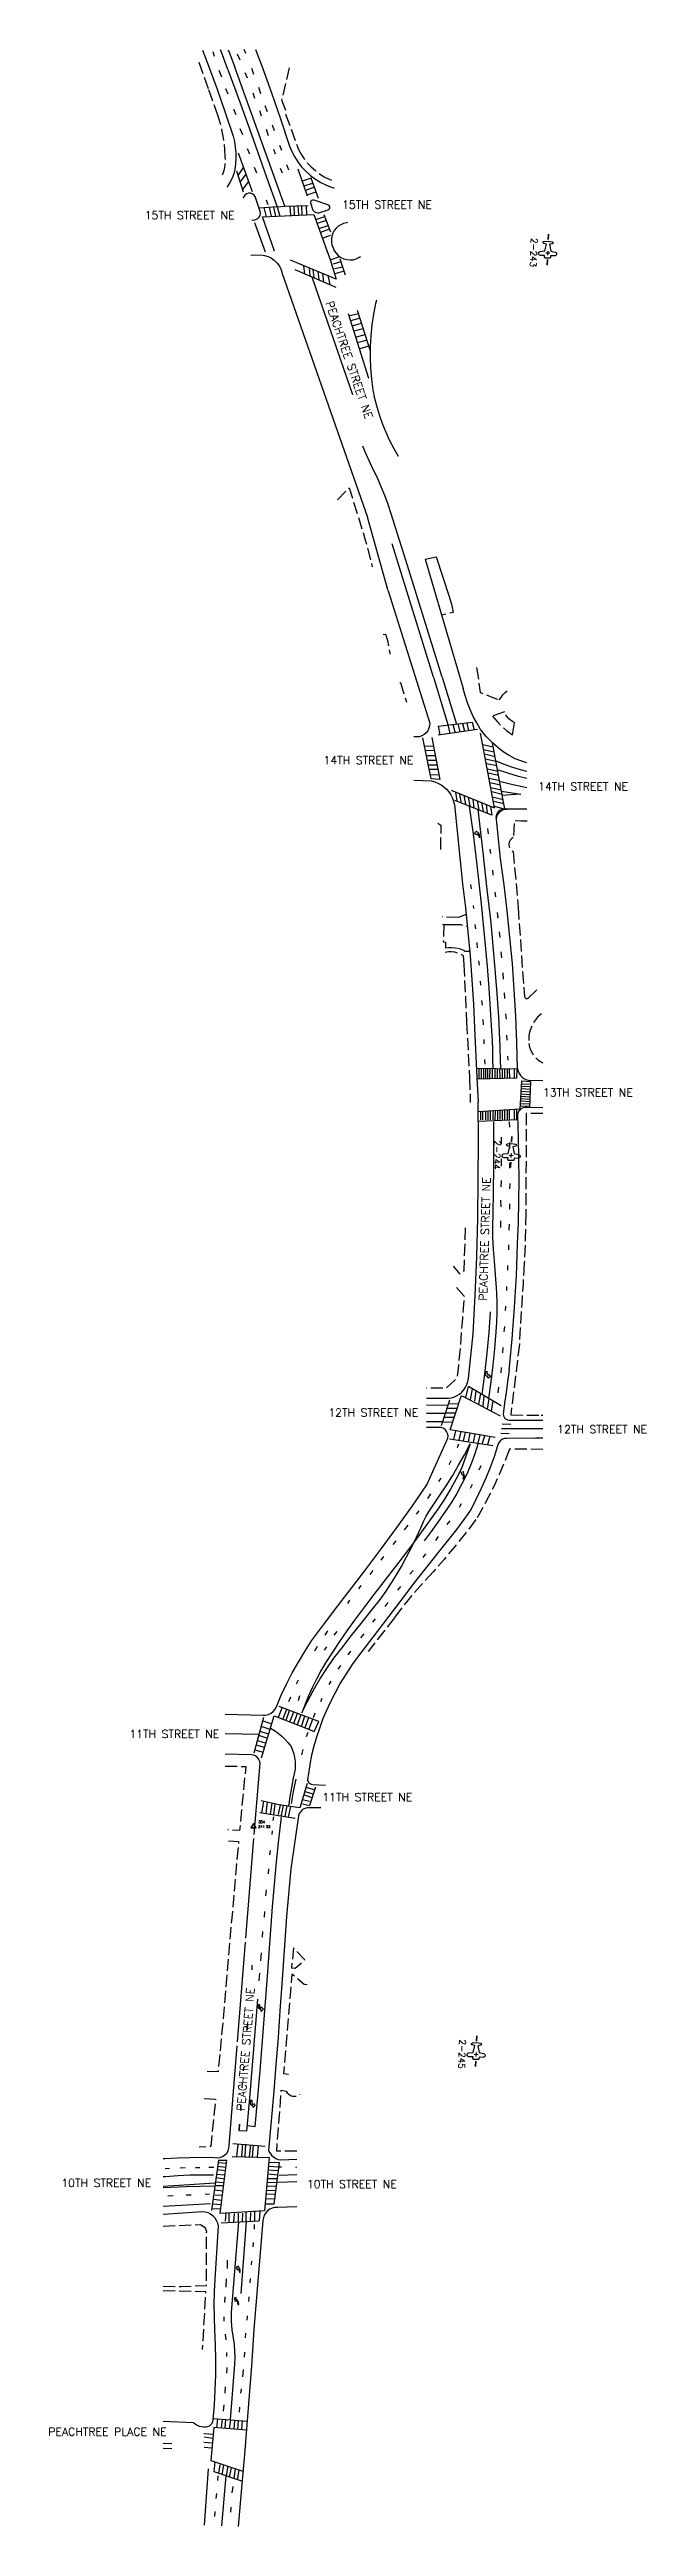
# Model space of a CAD drawing. Extents: x 2230279 to 2231025, y 1375291 to 1378386.
import ezdxf
from ezdxf.enums import TextEntityAlignment as Align

# ---------------------------------------------------------------- set-up
doc = ezdxf.new("R2010")
doc.units = 0
doc.header["$LTSCALE"] = 100
doc.header["$MEASUREMENT"] = 0
for name, pattern in [('D2', [0.2, 0.15, -0.05]), ('D3', [0.3, 0.25, -0.05]), ('D6', [1.3, 1.25, -0.05])]:
    doc.linetypes.add(name, pattern=pattern)
doc.layers.get('0').update_dxf_attribs({"color": 1, "linetype": 'CONTINUOUS'})
for name, color, linetype in [('100', 2, 'CONTINUOUS'), ('105', 2, 'D6'), ('120', 2, 'D2'), ('135', 2, 'D3'), ('154', 3, 'CONTINUOUS'), ('165', 2, 'D3'), ('190', 2, 'CONTINUOUS'), ('210', 4, 'RET'), ('950', 7, 'CONTINUOUS'), ('960', 7, 'CONTINUOUS')]:
    doc.layers.add(name, color=color, linetype=linetype)
doc.styles.get("Standard").update_dxf_attribs({"font": 'SIMPLEX.SHX'})
doc.linetypes.add('RET', pattern='A,0.44,-0.03,[2,HJWSHP.SHX,S=0.015,R=0,X=0,Y=0],-0.015', length=0.485)

msp = doc.modelspace()

# ---------------------------------------------------------------- texts
at = {"layer": '190'}
for s, p in [('15TH STREET NE', (2230454.2, 1378178.9)), ('15TH STREET NE', (2230700.7, 1378192.1)), ('14TH STREET NE', (2230677.5, 1377497.9)), ('14TH STREET NE', (2230945.5, 1377465.1)), ('13TH STREET NE', (2230951.5, 1377082.8)), ('12TH STREET NE', (2230683.5, 1376682.7)), ('12TH STREET NE', (2230969.3, 1376661.8)), ('11TH STREET NE', (2230435.1, 1376281.1)), ('11TH STREET NE', (2230676.1, 1376202.1)), ('10TH STREET NE', (2230350.1, 1375720.1)), ('10TH STREET NE', (2230656.8, 1375718.6)), ('PEACHTREE PLACE NE', (2230351.6, 1375409.2))]:
    msp.add_text(s, height=10, dxfattribs=at).set_placement(p, align=Align.MIDDLE)
for rotation, p in [(288.8736, (2230653.5, 1377998.1)), (88.3016, (2230822.7, 1376899.5)), (85.3869, (2230524.2, 1375887))]:
    msp.add_text('PEACHTREE STREET NE', height=10, rotation=rotation, dxfattribs=at).set_placement(p, align=Align.MIDDLE)

# ---------------------------------------------------------------- blocks, each defined once
blk = doc.blocks.new('HVC')
for p, q in [((0, 0.095), (-0.082, -0.047)), ((0.082, -0.047), (0, 0.095)), ((-0.082, -0.047), (0.082, -0.047))]:
    blk.add_line(p, q)
at = {"const_width": 0.005}
blk.add_lwpolyline([(-0.002, 0, 1), (0.002, 0, 1)], format="xyb", close=True, dxfattribs=at)
blk.add_circle((0, 0), 0.0473)
for tag, p in [('PT.#', (0.15, 0.1)), ('ELEV', (0.15, -0.05))]:
    blk.add_attdef(tag, p, '', height=0.08)
blk = doc.blocks.new('PC')
for points in [[(-0.237, 0), (-0.169, 0)], [(0.081, 0), (0.15, 0)]]:
    blk.add_lwpolyline(points, close=True)
blk.add_lwpolyline([(-0.018, -0.095), (-0.026, -0.037), (-0.112, -0.019), (-0.119, -0.05, -1), (-0.144, -0.05), (-0.15, 0), (-0.144, 0.05, -1), (-0.119, 0.05), (-0.112, 0.019), (-0.026, 0.037), (-0.018, 0.094, -0.867295), (0.031, 0.088), (0.031, 0.038), (0.05, 0.038, -0.414214), (0.062, 0.025), (0.062, 0), (0.062, -0.025, -0.414214), (0.05, -0.037), (0.031, -0.037), (0.031, -0.087, -0.867295)], format="xyb", close=True)
for points in [[(-0.025, 0), (0.025, 0)], [(0, 0.025), (0, -0.025)]]:
    blk.add_lwpolyline(points)
blk.add_attdef('PHOTO', text='', height=0.08).set_placement((0, -0.175), align=Align.MIDDLE)

# ---------------------------------------------------------------- linework, layer by layer
at = {"layer": '100', "flags": 128}
for points, elevation in [([(2230470.3, 1378385.2), (2230478, 1378365.4), (2230488.7, 1378336.3), (2230498.8, 1378307.1), (2230508.5, 1378277.7)], 1063.3), ([(2230536.5, 1378385.9), (2230544.7, 1378364.3), (2230556.6, 1378331.9), (2230567.9, 1378299.4), (2230578.7, 1378266.6)], 1063.8), ([(2230508.5, 1378277.7), (2230510.1, 1378270.9), (2230511.3, 1378264), (2230512, 1378257), (2230512.1, 1378250), (2230511.7, 1378243), (2230510.8, 1378236)], 1065.3), ([(2230578.7, 1378266.6), (2230581.5, 1378259.3), (2230585.1, 1378252.4), (2230589.2, 1378245.7), (2230594, 1378239.5), (2230599.3, 1378233.8), (2230605.1, 1378228.6), (2230611.4, 1378223.9), (2230618, 1378219.8), (2230625.1, 1378216.4), (2230632.4, 1378213.7)], 1064.5), ([(2230510.8, 1378236), (2230509.5, 1378230.6), (2230507.5, 1378225.4), (2230505, 1378220.5), (2230502, 1378215.8), (2230500.5, 1378214.1)], 1066.1), ([(2230632.4, 1378213.7), (2230635.2, 1378213)], 1063), ([(2230536.1, 1378202.5), (2230534.5, 1378204.4), (2230532.5, 1378205.7), (2230530.2, 1378206.4), (2230527.8, 1378206.4), (2230525.5, 1378205.6), (2230523.5, 1378204.3), (2230522, 1378202.4), (2230521.1, 1378200.1)], 1066.3), ([(2230532.1, 1378173.1), (2230534.6, 1378172.9), (2230537.1, 1378173.5), (2230539.3, 1378174.7), (2230541, 1378176.5), (2230542.2, 1378178.7), (2230542.7, 1378181.2), (2230542.5, 1378183.7)], 1066.8), ([(2230542.5, 1378183.7), (2230536.1, 1378202.5)], 1066.2), ([(2230609.9, 1378197.6), (2230608.7, 1378197.9), (2230607.6, 1378197.7), (2230606.5, 1378197.2), (2230605.7, 1378196.4), (2230605.2, 1378195.4), (2230605, 1378194.3)], 1065.8), ([(2230605, 1378194.3), (2230608.2, 1378185.2)], 1066), ([(2230608.2, 1378185.2), (2230609.7, 1378183.7), (2230611.5, 1378182.6), (2230613.5, 1378181.9), (2230615.6, 1378181.7)], 1066.1), ([(2230626.9, 1378192), (2230609.9, 1378197.6)], 1065.5), ([(2230615.6, 1378181.7), (2230627.3, 1378185.7)], 1065.8), ([(2230627.3, 1378185.7), (2230628.2, 1378186.3), (2230628.8, 1378187.1), (2230629.2, 1378188), (2230629.3, 1378189), (2230629.1, 1378190), (2230628.5, 1378190.9), (2230627.8, 1378191.6), (2230626.9, 1378192)], 1065.3), ([(2230646.4, 1378168.5), (2230642.9, 1378167.1), (2230639.8, 1378165.1), (2230637, 1378162.6), (2230634.7, 1378159.7), (2230632.9, 1378156.4), (2230631.7, 1378152.8), (2230631.2, 1378149.1), (2230631.3, 1378145.4), (2230632, 1378141.7), (2230633.3, 1378138.2)], 1066.4), ([(2230651.5, 1378169.8), (2230650.1, 1378169.6), (2230646.4, 1378168.5)], 1066.1), ([(2230530.8, 1378129.2), (2230543, 1378129.3)], 1072.8), ([(2230543, 1378129.3), (2230547.7, 1378128.7), (2230552.2, 1378127.3), (2230556.5, 1378125.2), (2230560.3, 1378122.4), (2230563.6, 1378119), (2230566.4, 1378115.1), (2230568.5, 1378110.8), (2230569.8, 1378106.2)], 1067.9), ([(2230633.3, 1378138.2), (2230634.9, 1378134.6), (2230637.1, 1378131.4), (2230639.9, 1378128.5), (2230643.1, 1378126.2), (2230646.6, 1378124.5), (2230650.4, 1378123.4), (2230654.3, 1378123), (2230658.3, 1378123.3), (2230662.1, 1378124.3), (2230665.7, 1378125.9), (2230667.6, 1378127.2)], 1066.5), ([(2230569.8, 1378106.2), (2230676.3, 1377801.6)], 1069.6), ([(2230683.4, 1377960.8), (2230681.6, 1377974.2), (2230680.5, 1377987.7), (2230680, 1378001.3), (2230680, 1378014.9), (2230680.8, 1378028.4), (2230682.1, 1378041.9), (2230684.1, 1378055.3), (2230686.7, 1378068.6)], 1069.3), ([(2230686.7, 1378068.6), (2230688, 1378073)], 1067.8), ([(2230715.2, 1377877.4), (2230709.5, 1377887.1), (2230704.3, 1377897), (2230699.6, 1377907.2), (2230695.4, 1377917.6), (2230691.6, 1377928.2), (2230688.4, 1377938.9), (2230685.6, 1377949.8), (2230683.4, 1377960.8)], 1071), ([(2230702.1, 1377709.7), (2230676.3, 1377801.6)], 1071.4), ([(2230748.2, 1377749), (2230795.7, 1377587.6)], 1071.4), ([(2230702.1, 1377709.7), (2230754, 1377544.3)], 1070.2), ([(2230817.3, 1377536.3), (2230812.7, 1377544.4), (2230808.4, 1377552.7), (2230804.6, 1377561.1), (2230801.2, 1377569.8), (2230798.2, 1377578.7), (2230795.7, 1377587.6)], 1069.7), ([(2230754, 1377544.3), (2230753.9, 1377541), (2230753.1, 1377537.8), (2230751.6, 1377534.8), (2230749.6, 1377532.1), (2230747.1, 1377530), (2230744.2, 1377528.3), (2230741, 1377527.3), (2230737.7, 1377527)], 1069), ([(2230832.5, 1377519.4), (2230828.5, 1377523.5), (2230824.6, 1377527.6), (2230820.9, 1377531.9), (2230817.3, 1377536.3)], 1068.4), ([(2230737.7, 1377527), (2230734.3, 1377527.1)], 1059.4), ([(2230875.4, 1377494.5), (2230868.9, 1377496.5), (2230860.9, 1377499.8), (2230853.2, 1377503.7), (2230845.8, 1377508.3), (2230838.9, 1377513.6), (2230832.5, 1377519.4)], 1065.8), ([(2230734.3, 1377472.9), (2230755.9, 1377472)], 1067.5), ([(2230755.9, 1377472), (2230760.2, 1377470.9), (2230764.3, 1377469.3), (2230768.2, 1377467.1), (2230771.8, 1377464.6), (2230775.1, 1377461.6), (2230777.9, 1377458.2), (2230780.4, 1377454.5), (2230782.3, 1377450.5), (2230783.8, 1377446.4), (2230784.8, 1377442)], 1067.9), ([(2230784.8, 1377442), (2230794.8, 1377343.4)], 1067.7), ([(2230837.4, 1377423.8), (2230837.1, 1377426.3), (2230837.4, 1377428.9), (2230838.3, 1377431.3), (2230839.7, 1377433.5), (2230841.6, 1377435.3), (2230843.9, 1377436.5), (2230846.4, 1377437.2), (2230849, 1377437.4)], 1067), ([(2230837.4, 1377423.8), (2230837.7, 1377426.4), (2230838.4, 1377429), (2230839.7, 1377431.3), (2230841.5, 1377433.4), (2230843.6, 1377435), (2230846, 1377436.2), (2230848.6, 1377436.8), (2230851.3, 1377436.9)], 1066.8), ([(2230842.3, 1377374.9), (2230837.4, 1377423.8)], 1067.3), ([(2230849, 1377437.4), (2230875.4, 1377437.3)], 1065.8), ([(2230851.3, 1377436.9), (2230875.4, 1377437)], 1065.2), ([(2230863.8, 1377112.1), (2230862.9, 1377145), (2230861.5, 1377178), (2230859.6, 1377210.9), (2230857.2, 1377243.8), (2230854.2, 1377276.7), (2230850.8, 1377309.5), (2230846.8, 1377342.2), (2230842.3, 1377374.9)], 1067.3), ([(2230794.8, 1377343.4), (2230798.5, 1377313.4), (2230801.7, 1377283.4), (2230804.5, 1377253.4), (2230806.8, 1377223.3), (2230808.7, 1377193.2), (2230810.1, 1377163.1)], 1066.9), ([(2230810.1, 1377163.1), (2230813, 1377101.3), (2230814.4, 1377070.4)], 1068), ([(2230863.8, 1377112.1), (2230864.5, 1377109.2), (2230865.7, 1377106.6), (2230867.3, 1377104.1), (2230869.3, 1377102), (2230871.6, 1377100.2), (2230874.2, 1377098.9), (2230876.9, 1377098), (2230879.8, 1377097.6)], 1067.3), ([(2230808.4, 1376780.9), (2230810.9, 1376829.1), (2230812.7, 1376877.3), (2230814, 1376925.6), (2230814.7, 1376973.9), (2230814.9, 1377022.1), (2230814.4, 1377070.4)], 1070.8), ([(2230879.8, 1377097.6), (2230895.1, 1377097.9)], 1062.9), ([(2230863.7, 1376893.4), (2230864.7, 1376920.1), (2230865.3, 1376946.8), (2230865.5, 1376973.5), (2230865.4, 1377000.3), (2230864.9, 1377027), (2230864, 1377053.7)], 1070.8), ([(2230864, 1377053.7), (2230864.2, 1377055.9), (2230864.8, 1377058.1), (2230865.9, 1377060), (2230867.4, 1377061.6), (2230869.1, 1377063), (2230871.2, 1377063.9), (2230873.3, 1377064.4), (2230875.5, 1377064.4)], 1068.6), ([(2230875.5, 1377064.4), (2230895.1, 1377063.8)], 1063.3), ([(2230853.1, 1376735.2), (2230856.9, 1376774.7), (2230859.9, 1376814.2), (2230862.2, 1376853.8), (2230863.7, 1376893.4)], 1072.2), ([(2230802.3, 1376725.3), (2230808.4, 1376780.9)], 1072.3), ([(2230853.1, 1376735.2), (2230851.3, 1376721.6), (2230849.4, 1376707.9), (2230847.6, 1376694.3), (2230845.9, 1376680.6)], 1072), ([(2230750.2, 1376700.5), (2230777.4, 1376700.5)], 1066.7), ([(2230777.4, 1376700.5), (2230781.2, 1376701.1), (2230784.8, 1376702.2), (2230788.2, 1376703.9), (2230791.4, 1376705.9), (2230794.3, 1376708.4), (2230796.8, 1376711.3), (2230798.9, 1376714.5), (2230800.5, 1376717.9), (2230801.6, 1376721.5), (2230802.3, 1376725.3)], 1071.5), ([(2230845.9, 1376680.6), (2230846.1, 1376678.8), (2230846.9, 1376677), (2230848, 1376675.5), (2230849.5, 1376674.4), (2230851.3, 1376673.6), (2230853.1, 1376673.4)], 1071.7), ([(2230853.1, 1376673.4), (2230895.1, 1376673.2)], 1067.2), ([(2230768, 1376664.1), (2230750.2, 1376664)], 1066.7), ([(2230750.5, 1376592.5), (2230776.7, 1376650.7)], 1070.9), ([(2230776.7, 1376650.7), (2230776.9, 1376653.6), (2230776.4, 1376656.6), (2230775.1, 1376659.2), (2230773.2, 1376661.5), (2230770.8, 1376663.1), (2230768, 1376664.1)], 1070.7), ([(2230838.8, 1376641), (2230834.3, 1376627.5), (2230829.3, 1376614.1), (2230823.9, 1376600.9), (2230818.2, 1376587.8), (2230812.1, 1376574.9), (2230805.6, 1376562.2)], 1070.9), ([(2230850, 1376650.4), (2230847.3, 1376650.1), (2230844.8, 1376649.3), (2230842.6, 1376647.8), (2230840.8, 1376645.9), (2230839.5, 1376643.6), (2230838.8, 1376641)], 1071.4), ([(2230895.1, 1376650.8), (2230886.1, 1376650.8), (2230850, 1376650.4)], 1067.3), ([(2230672.4, 1376484.5), (2230692.5, 1376511.1), (2230712.2, 1376538), (2230731.5, 1376565.1), (2230750.5, 1376592.5)], 1069.4), ([(2230805.6, 1376562.2), (2230796.6, 1376549.1), (2230787.3, 1376536.4), (2230777.6, 1376523.9), (2230767.6, 1376511.6)], 1070), ([(2230767.6, 1376511.6), (2230732.7, 1376467.3)], 1069.5), ([(2230606.5, 1376397.3), (2230622.8, 1376419.2), (2230639.3, 1376441), (2230655.8, 1376462.8), (2230672.4, 1376484.5)], 1067.2), ([(2230732.7, 1376467.3), (2230717.9, 1376447.8), (2230703.1, 1376428.4), (2230688.2, 1376409), (2230673.3, 1376389.6)], 1068.3), ([(2230562.6, 1376315.1), (2230568.7, 1376329.4), (2230575.3, 1376343.5), (2230582.4, 1376357.4), (2230590, 1376371), (2230598, 1376384.3), (2230606.5, 1376397.3)], 1065.4), ([(2230673.3, 1376389.6), (2230664.9, 1376378.8), (2230657, 1376367.7), (2230649.5, 1376356.2), (2230642.4, 1376344.5), (2230635.8, 1376332.5), (2230629.7, 1376320.3)], 1066.5), ([(2230498.5, 1376305.9), (2230545.9, 1376304.5)], 1065.2), ([(2230545.9, 1376304.5), (2230549.4, 1376304.7), (2230552.8, 1376305.6), (2230555.9, 1376307.2), (2230558.6, 1376309.3), (2230560.9, 1376312), (2230562.6, 1376315.1)], 1064.5), ([(2230629.7, 1376320.3), (2230624.8, 1376309.7), (2230620.3, 1376299), (2230616.2, 1376288), (2230612.5, 1376276.9), (2230609.3, 1376265.7), (2230606.6, 1376254.4), (2230604.3, 1376242.9), (2230602.5, 1376231.4)], 1064.7), ([(2230531.3, 1376255.2), (2230498.5, 1376255.7)], 1064.7), ([(2230542.2, 1376244.8), (2230541.6, 1376247.5), (2230540.4, 1376249.9), (2230538.7, 1376252), (2230536.5, 1376253.6), (2230533.9, 1376254.7), (2230531.3, 1376255.2)], 1064), ([(2230602.5, 1376231.4), (2230601.3, 1376224.8)], 1063.6), ([(2230601.3, 1376224.8), (2230601.6, 1376223.1), (2230602.2, 1376221.5), (2230603.2, 1376220.1), (2230604.6, 1376219), (2230606.1, 1376218.2), (2230607.8, 1376217.8)], 1063.4), ([(2230607.8, 1376217.8), (2230623.8, 1376217.1)], 1060.2), ([(2230590.1, 1376178.9), (2230580.4, 1376112.4), (2230575.3, 1376052.8), (2230569.4, 1375968.6)], 1060.6), ([(2230604.2, 1376188.7), (2230601, 1376188.7), (2230598, 1376188), (2230595.3, 1376186.5), (2230592.9, 1376184.4), (2230591.2, 1376181.8), (2230590.1, 1376178.9)], 1062.8), ([(2230618.2, 1376188.6), (2230604.2, 1376188.7)], 1059.9), ([(2230569.4, 1375968.6), (2230567, 1375935.1), (2230564.6, 1375901.6), (2230562, 1375868.1), (2230559.3, 1375834.6)], 1059.2), ([(2230559.3, 1375834.6), (2230552.9, 1375760.6)], 1060.8), ([(2230421.2, 1375750.6), (2230423.1, 1375750.7), (2230438.7, 1375751.6), (2230454.3, 1375752), (2230469.9, 1375752.1), (2230485.6, 1375751.9)], 1059), ([(2230485.6, 1375751.9), (2230488.9, 1375751.6), (2230492.3, 1375752), (2230495.4, 1375753.2), (2230498.2, 1375755), (2230500.5, 1375757.4), (2230502.3, 1375760.3), (2230503.3, 1375763.5), (2230503.6, 1375766.8)], 1061), ([(2230552.9, 1375760.6), (2230554.3, 1375757.5), (2230556.3, 1375754.8), (2230558.8, 1375752.5), (2230561.7, 1375750.7), (2230564.8, 1375749.5), (2230568.1, 1375748.8)], 1061.3), ([(2230568.1, 1375748.8), (2230588.2, 1375749.8)], 1057.8), ([(2230470.1, 1375684), (2230421.2, 1375680.7)], 1059.7), ([(2230490.1, 1375666), (2230489.3, 1375669.6), (2230487.9, 1375673), (2230486, 1375676.1), (2230483.5, 1375678.7), (2230480.5, 1375680.9), (2230477.3, 1375682.6), (2230473.7, 1375683.6), (2230470.1, 1375684)], 1062.8), ([(2230564.1, 1375689.3), (2230560.7, 1375689.3), (2230557.4, 1375688.6), (2230554.3, 1375687.2), (2230551.5, 1375685.2), (2230549.2, 1375682.7), (2230547.4, 1375679.8), (2230546.3, 1375676.6), (2230545.8, 1375673.3)], 1063.5), ([(2230588.2, 1375690.2), (2230564.1, 1375689.3)], 1062.3), ([(2230486.2, 1375600), (2230490.1, 1375666)], 1065.7), ([(2230545.8, 1375673.3), (2230541.8, 1375627.9), (2230538, 1375582.4), (2230534.5, 1375537), (2230531.3, 1375491.5)], 1067.6), ([(2230485.9, 1375536.7), (2230485.1, 1375552.5), (2230484.9, 1375568.4), (2230485.3, 1375584.2), (2230486.2, 1375600)], 1068.4), ([(2230483.6, 1375424.1), (2230485.1, 1375442.8), (2230486.1, 1375461.6), (2230486.8, 1375480.4), (2230486.9, 1375499.2), (2230486.6, 1375517.9), (2230485.9, 1375536.7)], 1071.3), ([(2230531.3, 1375491.5), (2230528.7, 1375454.5), (2230525.8, 1375417.6), (2230522.6, 1375380.6), (2230519.3, 1375343.7)], 1073.6), ([(2230421.2, 1375422.3), (2230459.1, 1375420.8)], 1071.7), ([(2230459.1, 1375420.8), (2230461.2, 1375418.9), (2230463.6, 1375417.4), (2230466.2, 1375416.3), (2230469, 1375415.5), (2230471.8, 1375415.3), (2230474.6, 1375415.4)], 1072.3), ([(2230474.6, 1375415.4), (2230476.8, 1375415.8), (2230478.9, 1375416.7), (2230480.7, 1375418.1), (2230482.2, 1375419.8), (2230483.1, 1375421.9), (2230483.6, 1375424.1)], 1072.9), ([(2230421.2, 1375394.7), (2230432.2, 1375394.4)], 1072.6), ([(2230431.9, 1375387.9), (2230421.2, 1375388.1)], 1072.7), ([(2230472.7, 1375292.4), (2230477.9, 1375363)], 1076.6), ([(2230519.3, 1375343.7), (2230514.8, 1375290.8)], 1082.4)]:
    msp.add_lwpolyline(points, dxfattribs=dict(at, elevation=elevation))
at = {"layer": '105', "elevation": 1062.4, "flags": 128}
msp.add_lwpolyline([(2230503.6, 1375766.8), (2230542.2, 1376244.8)], dxfattribs=at)
at = {"layer": '120', "flags": 128}
for points, elevation in [([(2230477.8, 1378336.7), (2230465.4, 1378371.7)], 1063.5), ([(2230489.9, 1378302.6), (2230477.8, 1378336.7)], 1064.2), ([(2230578.5, 1378363.1), (2230569.1, 1378323), (2230574.6, 1378308.9), (2230574.5, 1378303.9), (2230590.2, 1378261.2)], 1064.6), ([(2230498.6, 1378252.3), (2230498.2, 1378260.8), (2230497.4, 1378269.3), (2230496.2, 1378277.8), (2230494.5, 1378286.2), (2230492.4, 1378294.5), (2230489.9, 1378302.6)], 1065.3), ([(2230495.1, 1378229.2), (2230496.1, 1378231.2), (2230497.7, 1378236.3), (2230498.7, 1378241.6), (2230499, 1378246.9), (2230498.6, 1378252.3)], 1067), ([(2230590.2, 1378261.2), (2230593.5, 1378255.2), (2230597.2, 1378249.5), (2230601.4, 1378244.1), (2230606.1, 1378239.2), (2230611.2, 1378234.6), (2230616.6, 1378230.5), (2230622.4, 1378226.9), (2230628.4, 1378223.8)], 1064.7), ([(2230628.4, 1378223.8), (2230631.5, 1378222.7)], 1063.3), ([(2230638.7, 1377823.1), (2230653.4, 1377838.4), (2230673.2, 1377774.7), (2230682.3, 1377739.6)], 1072.6), ([(2230695.8, 1377655.1), (2230699, 1377655.3)], 1073.9), ([(2230699, 1377655.3), (2230701.1, 1377647.5), (2230702.9, 1377639.5), (2230704.2, 1377631.5), (2230704.3, 1377630.5)], 1073.3), ([(2230716.6, 1377594.9), (2230717.6, 1377595.1)], 1070.7), ([(2230717.6, 1377595.1), (2230724.9, 1377570.6)], 1070.7), ([(2230812.6, 1377613.9), (2230817.1, 1377582.6), (2230832.7, 1377576.3), (2230840.8, 1377573.3)], 1070.1), ([(2230840.8, 1377573.3), (2230843.1, 1377576.4), (2230845.5, 1377579.4), (2230848.2, 1377582.3), (2230851, 1377584.9)], 1069.1), ([(2230847.3, 1377558.2), (2230832.6, 1377553)], 1068.7), ([(2230832.6, 1377553), (2230838.1, 1377546.4), (2230844.1, 1377540.3), (2230850.5, 1377534.7), (2230857.4, 1377529.7)], 1068.5), ([(2230860.1, 1377544.6), (2230857.3, 1377546.2), (2230854.8, 1377548), (2230852.4, 1377550.2), (2230850.4, 1377552.6), (2230848.7, 1377555.3), (2230847.3, 1377558.2)], 1068.1), ([(2230857.4, 1377529.7), (2230860.1, 1377544.6)], 1067.9), ([(2230764.3, 1377419.4), (2230767.9, 1377416.7), (2230767.3, 1377383.2), (2230766, 1377381.8)], 1068.3), ([(2230875.9, 1377421.8), (2230868.4, 1377421.9), (2230859.5, 1377422.2), (2230858.3, 1377401.3)], 1066.6), ([(2230858.3, 1377401.3), (2230856, 1377399.8), (2230854.3, 1377397.8), (2230853.1, 1377395.3), (2230852.7, 1377392.6), (2230853.1, 1377389.9), (2230854.2, 1377387.4), (2230856, 1377385.3), (2230858.3, 1377383.8)], 1067.9), ([(2230858.3, 1377383.8), (2230864.4, 1377313.8)], 1068.2), ([(2230771.7, 1377292.8), (2230771, 1377270.8), (2230773.7, 1377270.6), (2230773.7, 1377263.6)], 1067.6), ([(2230864.4, 1377313.8), (2230871.4, 1377214.1)], 1067.8), ([(2230773.4, 1377258.2), (2230777.3, 1377258.8), (2230781.2, 1377258.8), (2230785, 1377258.3), (2230788.8, 1377257.2), (2230792.4, 1377255.7), (2230795.7, 1377253.7)], 1067.5), ([(2230773.7, 1377263.6), (2230777.7, 1377263.8), (2230781.7, 1377263.8), (2230785.7, 1377263.5), (2230789.7, 1377263)], 1067.5), ([(2230789.7, 1377263), (2230791.9, 1377262.3), (2230794.1, 1377261.4), (2230796.2, 1377260.4), (2230798.3, 1377259.1)], 1067.3), ([(2230795.7, 1377253.7), (2230796.7, 1377242.8)], 1067.4), ([(2230798.3, 1377259.1), (2230803.9, 1377259.1)], 1066.9), ([(2230796.7, 1377242.8), (2230800.1, 1377170.4)], 1067.6), ([(2230871.4, 1377214.1), (2230872.4, 1377202.5)], 1067.6), ([(2230872.4, 1377202.5), (2230872.7, 1377201.6), (2230873.3, 1377200.8), (2230874.2, 1377200.3), (2230875.1, 1377200.1), (2230876.1, 1377200.2), (2230877, 1377200.7)], 1068), ([(2230877, 1377200.7), (2230891.2, 1377214.1)], 1068.4), ([(2230800.1, 1377170.4), (2230803.8, 1377101.1)], 1068.2), ([(2230880.3, 1377162.5), (2230878.8, 1377158), (2230877.9, 1377153.3), (2230877.6, 1377148.5), (2230877.8, 1377143.7)], 1068.4), ([(2230893.6, 1377181), (2230891.6, 1377179.5), (2230888.6, 1377176.7), (2230885.9, 1377173.5), (2230883.6, 1377170.1), (2230881.7, 1377166.4), (2230880.3, 1377162.5)], 1068.7), ([(2230877.8, 1377143.7), (2230878.7, 1377139.4), (2230880.2, 1377135.1), (2230882.3, 1377131.2), (2230884.9, 1377127.6), (2230888.1, 1377124.4), (2230891.6, 1377121.7)], 1067.9), ([(2230803.8, 1377101.1), (2230804.7, 1377070.3)], 1068.7), ([(2230891.6, 1377121.7), (2230895.1, 1377119.8), (2230895.1, 1377119.8)], 1066.9), ([(2230895.1, 1377056.4), (2230874.5, 1377056.3), (2230874.3, 1377007.8), (2230874.1, 1376932)], 1068.5), ([(2230798.4, 1376913.7), (2230796.6, 1376860.1), (2230791.9, 1376855.6), (2230783.6, 1376865.7)], 1073.7), ([(2230874.1, 1376932), (2230873.8, 1376916.2), (2230873.4, 1376900.4), (2230872.9, 1376884.7), (2230872.1, 1376868.9)], 1073.1), ([(2230872.1, 1376868.9), (2230870.5, 1376843.8), (2230868.9, 1376818.6), (2230867.4, 1376793.4), (2230866, 1376768.2)], 1073.4), ([(2230787.5, 1376839), (2230797.1, 1376828.3), (2230794.8, 1376799.9), (2230792.1, 1376765.8), (2230789.9, 1376741.2), (2230788.1, 1376725.7), (2230774.7, 1376713.3), (2230750.2, 1376713)], 1069.7), ([(2230866, 1376768.2), (2230855.2, 1376679.7)], 1072.4), ([(2230855.2, 1376679.7), (2230893.3, 1376679.3)], 1070.8), ([(2230893.3, 1376679.3), (2230895.1, 1376679.3)], 1068), ([(2230853.6, 1376637), (2230847.7, 1376621.8), (2230841.4, 1376606.8), (2230834.7, 1376592), (2230827.5, 1376577.5), (2230819.9, 1376563.1), (2230811.8, 1376549)], 1071.3), ([(2230895.1, 1376636.7), (2230853.6, 1376637)], 1068.7), ([(2230811.8, 1376549), (2230799, 1376532.3), (2230785.8, 1376515.9), (2230772.3, 1376499.7), (2230758.5, 1376483.8)], 1070.6), ([(2230758.5, 1376483.8), (2230745.6, 1376470.1), (2230733.2, 1376456), (2230721.4, 1376441.4), (2230710.1, 1376426.4)], 1069.1), ([(2230710.1, 1376426.4), (2230677.2, 1376384.2)], 1067.7), ([(2230498.5, 1376241), (2230524.3, 1376240.5), (2230516.6, 1376160.5), (2230502, 1376161.3)], 1064), ([(2230502.7, 1376147.5), (2230515.3, 1376146.7), (2230506.8, 1376050.8), (2230497.5, 1375941.7), (2230489.8, 1375859.1), (2230475.7, 1375859.5)], 1061.6), ([(2230601.2, 1375967.7), (2230597.4, 1375967.9), (2230582, 1375981.1), (2230571.5, 1375856.8), (2230578, 1375856)], 1058.9), ([(2230588.2, 1375759.6), (2230563, 1375759.6), (2230568.7, 1375835.9), (2230574.7, 1375834.7)], 1060.4), ([(2230574.7, 1375834.7), (2230576.1, 1375832.5), (2230577.9, 1375830.8), (2230580.1, 1375829.4), (2230582.5, 1375828.6), (2230585, 1375828.4), (2230587.5, 1375828.7), (2230589.9, 1375829.5), (2230592, 1375830.8)], 1059.3), ([(2230472.3, 1375825.6), (2230486.6, 1375824.7), (2230480.6, 1375765.5), (2230466.1, 1375764.9)], 1060.4), ([(2230421.2, 1375666), (2230467.2, 1375668.1)], 1061.4), ([(2230421.2, 1375590.9), (2230443.5, 1375590.8), (2230475.3, 1375591.8), (2230475.4, 1375658.6)], 1066.6), ([(2230467.2, 1375668.1), (2230469.2, 1375667.3), (2230471.1, 1375666.1), (2230472.7, 1375664.6), (2230474, 1375662.7), (2230474.9, 1375660.7), (2230475.4, 1375658.6)], 1063.2), ([(2230421.2, 1375585.6), (2230474.2, 1375584.4), (2230471, 1375529.7), (2230470, 1375512)], 1069.2)]:
    msp.add_lwpolyline(points, dxfattribs=dict(at, elevation=elevation))
at = {"layer": '120', "elevation": 1059, "flags": 128}
msp.add_lwpolyline([(2230581.3, 1375988.9), (2230586.2, 1375988.5), (2230597.9, 1375998.7), (2230584.1, 1376013.7)], close=True, dxfattribs=at)
at = {"layer": '135', "elevation": 1072.1, "flags": 128}
msp.add_lwpolyline([(2230778.4, 1377702.3), (2230781.1, 1377692.8), (2230783.5, 1377682.6), (2230768.8, 1377679)], dxfattribs=at)
at = {"layer": '154', "flags": 128}
for points, elevation in [([(2230485.3, 1378377.4), (2230483.6, 1378383.2)], 1062.6), ([(2230502.1, 1378361), (2230495.1, 1378379.5), (2230492.7, 1378385.4)], 1061.5), ([(2230502.4, 1378385.6), (2230503.6, 1378382.7), (2230510.5, 1378363.9)], 1061.5), ([(2230517.4, 1378372.8), (2230514.1, 1378380.2)], 1062.5), ([(2230524.3, 1378380.8), (2230522.3, 1378385.8)], 1061.8), ([(2230494.3, 1378351.6), (2230491.2, 1378359.8)], 1063.2), ([(2230502.2, 1378330.2), (2230499.5, 1378336.9)], 1063.9), ([(2230502.1, 1378361), (2230517.6, 1378318.2), (2230533, 1378275.3), (2230548.3, 1378232.5), (2230563.5, 1378189.6)], 1064.7), ([(2230573, 1378190.1), (2230510.5, 1378363.9)], 1064.9), ([(2230526.4, 1378350.1), (2230523.4, 1378357)], 1063.6), ([(2230534.6, 1378354.9), (2230532, 1378362.1)], 1063.3), ([(2230543, 1378330.8), (2230540.7, 1378338.7)], 1063.9), ([(2230512.3, 1378304.2), (2230509.3, 1378310.9)], 1064.3), ([(2230533.3, 1378332), (2230535.1, 1378325.2)], 1064.4), ([(2230541.4, 1378309.7), (2230543.7, 1378302.9)], 1064.8), ([(2230551.4, 1378307.9), (2230548.7, 1378315.7)], 1064.6), ([(2230520.5, 1378279.5), (2230517.5, 1378286.7)], 1064.8), ([(2230549.9, 1378286.6), (2230552.4, 1378278.4)], 1065.4), ([(2230560.2, 1378284.5), (2230557.8, 1378291.3)], 1064.7), ([(2230514.9, 1378256.9), (2230532.2, 1378208.6)], 1065.6), ([(2230529.5, 1378255.4), (2230526.7, 1378261.9)], 1065.5), ([(2230558.8, 1378261.4), (2230560.9, 1378255.5)], 1065.6), ([(2230569.3, 1378259.7), (2230566.9, 1378266.1)], 1065.1), ([(2230521.7, 1378207.6), (2230513.1, 1378233.8)], 1066.3), ([(2230514.8, 1378228.5), (2230521.4, 1378238.7)], 1065.8), ([(2230524.5, 1378230.2), (2230517.5, 1378220.5)], 1065.9), ([(2230520.5, 1378211.1), (2230527.9, 1378220.6)], 1066), ([(2230538, 1378231.4), (2230535.4, 1378238.6)], 1065.9), ([(2230567.4, 1378237.9), (2230569.6, 1378232)], 1065.7), ([(2230578.3, 1378235.2), (2230575.8, 1378241.9)], 1065.4), ([(2230601.4, 1378202.9), (2230589.7, 1378236.5)], 1065.3), ([(2230605.9, 1378225.2), (2230594.9, 1378221.4)], 1065), ([(2230597, 1378215.5), (2230608.2, 1378218.9)], 1065.1), ([(2230610, 1378214), (2230598.9, 1378209.9)], 1065.2), ([(2230615.1, 1378199.9), (2230605.9, 1378225.2)], 1065), ([(2230563.5, 1378189.6), (2230541.1, 1378187.9)], 1066.3), ([(2230550.1, 1378176.9), (2230547.3, 1378188.4)], 1066.2), ([(2230552.1, 1378191.8), (2230550.1, 1378197.8)], 1066.3), ([(2230553.6, 1378188.8), (2230556.1, 1378177.2)], 1066.2), ([(2230562, 1378177.5), (2230559.4, 1378189.3)], 1066.2), ([(2230563.5, 1378189.6), (2230573, 1378190.1)], 1066.4), ([(2230563.5, 1378189.6), (2230567, 1378177.8)], 1066.2), ([(2230573, 1378190.1), (2230602.3, 1378191.1)], 1066.3), ([(2230579.3, 1378190.3), (2230580.3, 1378178.4)], 1066.3), ([(2230585.3, 1378178.7), (2230584.7, 1378190.5)], 1066.2), ([(2230589.3, 1378190.6), (2230590.1, 1378178.9)], 1066.2), ([(2230594.9, 1378179.1), (2230594.5, 1378190.8)], 1066.2), ([(2230599.6, 1378191), (2230600.1, 1378179.4)], 1066.1), ([(2230600.9, 1378204.2), (2230612.2, 1378208)], 1065.3), ([(2230535.1, 1378170), (2230548.7, 1378133.3)], 1067.2), ([(2230560.1, 1378134), (2230545.3, 1378176.7), (2230609.5, 1378179.9), (2230625.6, 1378134.8), (2230629.6, 1378123.6), (2230637.4, 1378099.2), (2230580.1, 1378122.6)], 1066.6), ([(2230611.7, 1378173.5), (2230622.9, 1378177.4)], 1066.1), ([(2230624.9, 1378172.2), (2230613.6, 1378168.4)], 1066.1), ([(2230615.7, 1378162.4), (2230627.3, 1378165.9)], 1066.2), ([(2230628.9, 1378161.5), (2230617.5, 1378157.4)], 1066.3), ([(2230620.1, 1378150.3), (2230630, 1378154)], 1066.3), ([(2230630.4, 1378157.8), (2230622.2, 1378179.4)], 1066), ([(2230629.8, 1378123), (2230641.6, 1378127.3)], 1066.7), ([(2230643.1, 1378120.8), (2230633.3, 1378117.7)], 1067.1), ([(2230648.9, 1378104.2), (2230642, 1378124.1)], 1066.9), ([(2230585.6, 1378111), (2230636.9, 1378088.9)], 1067.3), ([(2230598.2, 1378105.6), (2230596.9, 1378115.8)], 1067.2), ([(2230603.5, 1378113.1), (2230604.2, 1378103)], 1067.2), ([(2230606.8, 1378101.9), (2230657.5, 1377954.8)], 1068.3), ([(2230609.7, 1378100.6), (2230608.5, 1378111)], 1067.2), ([(2230614.4, 1378108.6), (2230615.7, 1378098.1)], 1067.2), ([(2230621.9, 1378095.4), (2230620.6, 1378106.1)], 1067.2), ([(2230626.9, 1378103.5), (2230629.1, 1378092.3)], 1067.1), ([(2230635.1, 1378112.2), (2230645.4, 1378114.3)], 1067.1), ([(2230647.2, 1378109), (2230635.4, 1378105.5)], 1067), ([(2230679.5, 1378010.3), (2230663.9, 1378060)], 1068.1), ([(2230652.2, 1378056), (2230677.6, 1377975.5)], 1068.3), ([(2230653.2, 1378053), (2230665, 1378056.2)], 1067.8), ([(2230667, 1378050.1), (2230655.1, 1378046.8)], 1067.9), ([(2230657.1, 1378040.6), (2230668.9, 1378044.1)], 1068), ([(2230671, 1378037.1), (2230659.2, 1378033.9)], 1068.1), ([(2230661.4, 1378026.7), (2230673.4, 1378029.8)], 1068.2), ([(2230675.5, 1378022.9), (2230663.8, 1378019.3)], 1068.3), ([(2230666.1, 1378011.8), (2230677.8, 1378015.7)], 1068.4), ([(2230689, 1377850.8), (2230683.9, 1377860.4), (2230679.1, 1377870.2), (2230674.6, 1377880.2), (2230670.5, 1377890.4)], 1072.1), ([(2230706, 1377805.9), (2230702.1, 1377817.3), (2230698, 1377828.5), (2230693.6, 1377839.7), (2230689, 1377850.8)], 1072.2), ([(2230726.4, 1377741.4), (2230706, 1377805.9)], 1072.4), ([(2230758.8, 1377601.7), (2230707.1, 1377768.3)], 1071.3), ([(2230769.6, 1377601.5), (2230726.4, 1377741.4)], 1071.4), ([(2230758.8, 1377601.7), (2230776.7, 1377542.5)], 1070.2), ([(2230769.6, 1377601.5), (2230787.6, 1377543.1)], 1069.7), ([(2230764.5, 1377540.6), (2230807.2, 1377545.3)], 1069), ([(2230764.5, 1377540.6), (2230766.8, 1377529.6)], 1069), ([(2230813.5, 1377536.3), (2230764.7, 1377529.3)], 1068.8), ([(2230776.7, 1377541.9), (2230779.3, 1377531.4)], 1068.9), ([(2230780.7, 1377460.3), (2230835.1, 1377438.4), (2230825.9, 1377487.7), (2230817.4, 1377531.7)], 1067.6), ([(2230782.8, 1377542.6), (2230785.6, 1377532.3)], 1068.9), ([(2230789, 1377543.3), (2230791.7, 1377533.2)], 1068.9), ([(2230795, 1377543.9), (2230797.5, 1377534)], 1068.8), ([(2230802.9, 1377534.8), (2230800.8, 1377544.6)], 1068.8), ([(2230807.2, 1377545.3), (2230809.4, 1377535.7)], 1068.7), ([(2230756.5, 1377526.4), (2230766.7, 1377473.6), (2230756, 1377474.6), (2230745.6, 1377525.9)], 1068.5), ([(2230747.6, 1377516), (2230758.6, 1377515.6)], 1068.6), ([(2230759.7, 1377509.8), (2230748.8, 1377509.9)], 1068.5), ([(2230750.1, 1377503.9), (2230760.9, 1377503.6)], 1068.5), ([(2230833.4, 1377514.1), (2230820.2, 1377517.1)], 1067.9), ([(2230821.3, 1377511.1), (2230834.5, 1377508.3)], 1067.8), ([(2230835.6, 1377502.3), (2230822.4, 1377505.4)], 1067.7), ([(2230847.9, 1377436.6), (2230832.5, 1377519.4)], 1067.1), ([(2230762.1, 1377497.5), (2230751.3, 1377497.6)], 1068.4), ([(2230752.5, 1377492), (2230763.1, 1377492)], 1068.4), ([(2230764.2, 1377486.3), (2230753.7, 1377486.1)], 1068.3), ([(2230754.9, 1377479.9), (2230765.5, 1377479.8)], 1068.3), ([(2230823.6, 1377499.5), (2230836.7, 1377496.5)], 1067.7), ([(2230837.8, 1377490.9), (2230824.8, 1377493.4)], 1067.6), ([(2230826, 1377487.3), (2230839, 1377484.4)], 1067.5), ([(2230840, 1377478.6), (2230827, 1377481.7)], 1067.4), ([(2230828.1, 1377475.6), (2230841.2, 1377472.6)], 1067.3), ([(2230842.3, 1377466.6), (2230829.2, 1377469.8)], 1067.2), ([(2230836.6, 1377497.2), (2230845.6, 1377493.4), (2230854.7, 1377490.1), (2230864, 1377487.2), (2230873.4, 1377484.7), (2230875.4, 1377484.2)], 1065.8), ([(2230875.4, 1377475.1), (2230864.9, 1377477.7), (2230851.7, 1377481.6), (2230838.7, 1377485.9)], 1065.6), ([(2230841.3, 1377471.8), (2230854.3, 1377468.5), (2230867.3, 1377465.5), (2230875.4, 1377463.9)], 1065.4), ([(2230831.7, 1377429.4), (2230785.5, 1377447.7)], 1067.7), ([(2230786.4, 1377458), (2230787.7, 1377447.2)], 1068.3), ([(2230791.3, 1377456), (2230792.8, 1377445.5)], 1068.2), ([(2230796.6, 1377453.9), (2230798.8, 1377443)], 1068.2), ([(2230802.2, 1377451.6), (2230804, 1377441)], 1068.1), ([(2230803.4, 1377440.6), (2230805.8, 1377423.1), (2230808.2, 1377405.6), (2230810.3, 1377388), (2230812.4, 1377370.4)], 1068.2), ([(2230807.7, 1377449.4), (2230809.3, 1377438.2)], 1068.1), ([(2230813.3, 1377447.1), (2230815.5, 1377435.4)], 1067.9), ([(2230818.6, 1377445), (2230820.8, 1377434.4)], 1067.7), ([(2230824.3, 1377442.7), (2230825.8, 1377431.4)], 1067.4), ([(2230830.1, 1377440.4), (2230831.7, 1377429.4)], 1067.2), ([(2230830.3, 1377463.8), (2230843.4, 1377460.8)], 1067.1), ([(2230844.4, 1377455.1), (2230831.4, 1377458.2)], 1067), ([(2230832.5, 1377452), (2230845.6, 1377448.9)], 1066.9), ([(2230846.6, 1377443.5), (2230833.6, 1377446.5)], 1066.8), ([(2230834.7, 1377440.5), (2230847.9, 1377436.6)], 1066.7), ([(2230843.7, 1377459.3), (2230867.9, 1377455.5), (2230855.4, 1377454.8), (2230844.7, 1377453.8)], 1066.1), ([(2230813.9, 1377436.4), (2230820.4, 1377382.6), (2230825.5, 1377336.2), (2230830.2, 1377294.5), (2230834.2, 1377251.3), (2230837.5, 1377211.7), (2230839.7, 1377177.1), (2230841.4, 1377139.6), (2230841.9, 1377123.2), (2230842.3, 1377112.5)], 1067.9), ([(2230827.3, 1377406), (2230826.5, 1377412.7)], 1067.7), ([(2230830.4, 1377381.2), (2230829.7, 1377386.7)], 1067.5), ([(2230812.4, 1377370.4), (2230815.4, 1377344.6), (2230818.2, 1377318.6), (2230820.8, 1377292.7), (2230823.2, 1377266.8)], 1067.8), ([(2230833.4, 1377354.1), (2230832.7, 1377360.7)], 1067.4), ([(2230806.3, 1377337), (2230805.3, 1377342.6)], 1067.2), ([(2230808.9, 1377312.6), (2230808.5, 1377316.5)], 1066.9), ([(2230836.4, 1377327.2), (2230835.6, 1377333)], 1067.2), ([(2230811.4, 1377287.3), (2230810.8, 1377292.7)], 1066.9), ([(2230839.6, 1377300.4), (2230838.7, 1377307.8)], 1067.1), ([(2230813.8, 1377263.3), (2230813.2, 1377270.3)], 1067), ([(2230823.2, 1377266.8), (2230825.7, 1377240), (2230827.8, 1377213.2), (2230829.7, 1377186.4), (2230831.2, 1377159.6)], 1067.6), ([(2230841.9, 1377276.5), (2230841.2, 1377283.6)], 1067), ([(2230844, 1377250.8), (2230843.4, 1377258.4)], 1066.8), ([(2230815.1, 1377247), (2230815.6, 1377241.9)], 1066.9), ([(2230817.9, 1377216.9), (2230817.4, 1377221.9)], 1067), ([(2230846.1, 1377224.2), (2230845.7, 1377232.2)], 1066.9), ([(2230819.8, 1377191.8), (2230819.2, 1377197.7)], 1067.3), ([(2230848, 1377200.2), (2230847.6, 1377207.2)], 1067.1), ([(2230821.1, 1377167.3), (2230820.7, 1377174)], 1067.6), ([(2230849.7, 1377174.1), (2230849.1, 1377180.9)], 1067.5), ([(2230822.1, 1377143.5), (2230821.8, 1377149)], 1068), ([(2230831.2, 1377159.6), (2230831.8, 1377147.9), (2230832.3, 1377136.1), (2230832.6, 1377124.4), (2230832.7, 1377112.6)], 1068.1), ([(2230850.9, 1377147.9), (2230850.5, 1377154.4)], 1068), ([(2230812.5, 1377113), (2230862.7, 1377112.1), (2230862.4, 1377100.6), (2230813.1, 1377099.3)], 1068.1), ([(2230815.3, 1377112.7), (2230815.2, 1377100.1)], 1068.4), ([(2230818.2, 1377112.7), (2230818.1, 1377100.1)], 1068.3), ([(2230821.3, 1377112.5), (2230821.2, 1377100.1)], 1068.4), ([(2230823.2, 1377118), (2230822.9, 1377123.7)], 1068.2), ([(2230823.7, 1377112.4), (2230823.6, 1377100.1)], 1068.5), ([(2230826.1, 1377112.5), (2230826.1, 1377100)], 1068.6), ([(2230828.9, 1377112.4), (2230828.8, 1377100)], 1068.8), ([(2230832.1, 1377112.2), (2230832, 1377100)], 1068.8), ([(2230835.3, 1377112.3), (2230835.3, 1377100)], 1069), ([(2230838.3, 1377112.1), (2230838.2, 1377100)], 1069), ([(2230841.3, 1377112.2), (2230841.4, 1377100.4)], 1069.4), ([(2230844.4, 1377111.8), (2230844.5, 1377100.4)], 1069.3), ([(2230847.5, 1377111.7), (2230847.6, 1377100.4)], 1069.1), ([(2230850.6, 1377112), (2230850.7, 1377100.5)], 1068.8), ([(2230851.8, 1377123.2), (2230851.6, 1377128.1)], 1068.4), ([(2230853.4, 1377112), (2230853.5, 1377100.5)], 1068.6), ([(2230859.5, 1377111.8), (2230859.6, 1377100.6)], 1068.2), ([(2230878.9, 1377064.3), (2230880.4, 1377096.1), (2230868.7, 1377096.9), (2230866.4, 1377061.9), (2230814.5, 1377058.3)], 1068.2), ([(2230867.3, 1377069.1), (2230878.8, 1377068.3)], 1068.5), ([(2230867.6, 1377072.4), (2230879, 1377071.6)], 1068.4), ([(2230867.7, 1377075.3), (2230879.2, 1377074.5)], 1068.3), ([(2230868, 1377078.1), (2230879.4, 1377077.3)], 1068.1), ([(2230868.1, 1377081.1), (2230879.6, 1377080.3)], 1067.9), ([(2230868.2, 1377087.6), (2230879.9, 1377087)], 1067.6), ([(2230868.5, 1377090.5), (2230880.1, 1377090)], 1067.5), ([(2230868.5, 1377084.4), (2230879.8, 1377083.7)], 1067.8), ([(2230868.7, 1377093.4), (2230880.2, 1377092.9)], 1067.4), ([(2230814.6, 1377046.7), (2230864.1, 1377049.1)], 1069.4), ([(2230817.3, 1377058.3), (2230817.3, 1377048.5)], 1069), ([(2230820.1, 1377058.6), (2230820.1, 1377048.5)], 1069.1), ([(2230823.5, 1377058.7), (2230823.5, 1377048.4)], 1069.3), ([(2230826.5, 1377058.8), (2230826.5, 1377048.4)], 1069.6), ([(2230829.6, 1377058.9), (2230829.5, 1377048.4)], 1069.8), ([(2230832.7, 1377059.1), (2230832.7, 1377048.4)], 1070.1), ([(2230833.3, 1376930.8), (2230833.7, 1376959.6), (2230833.9, 1376988.4), (2230833.9, 1377017.1), (2230833.9, 1377045.9)], 1071.8), ([(2230835.6, 1377059.3), (2230835.5, 1377048.4)], 1070.2), ([(2230838.6, 1377059.3), (2230838.5, 1377048.4)], 1070.3), ([(2230841.7, 1377059.6), (2230841.7, 1377049)], 1070.8), ([(2230844.5, 1377059.8), (2230844.5, 1377049)], 1070.6), ([(2230847.6, 1377060.2), (2230847.6, 1377049)], 1070.4), ([(2230850.7, 1377060.4), (2230850.8, 1377049)], 1070.3), ([(2230853.3, 1377060.6), (2230853.3, 1377049)], 1070.2), ([(2230853.4, 1377045.9), (2230853.6, 1377039.5)], 1070.2), ([(2230859.5, 1377060.8), (2230859.5, 1377049)], 1069.8), ([(2230862.5, 1377060.8), (2230862.5, 1377049)], 1069.5), ([(2230867, 1377066.2), (2230878.6, 1377065.4)], 1068.5), ([(2230843.5, 1377018.2), (2230843.5, 1377026.9)], 1070.6), ([(2230853.5, 1377020.1), (2230853.8, 1377013.3)], 1070.9), ([(2230843.5, 1376990.7), (2230843.5, 1376999.8)], 1071), ([(2230853.7, 1376994.7), (2230853.8, 1376988)], 1071.2), ([(2230843.2, 1376939.8), (2230843, 1376948.3)], 1072.2), ([(2230843.3, 1376964.7), (2230843.5, 1376972.8)], 1071.8), ([(2230853.5, 1376943.6), (2230853.6, 1376936.7)], 1072.3), ([(2230853.9, 1376969.1), (2230853.7, 1376962.1)], 1071.7), ([(2230834.9, 1376872), (2230833.7, 1376886.7), (2230833, 1376901.4), (2230832.9, 1376916.1), (2230833.3, 1376930.8)], 1073.2), ([(2230842.8, 1376914.1), (2230842.8, 1376922.2)], 1072.5), ([(2230853.3, 1376918.1), (2230853, 1376910.8)], 1072.7), ([(2230852.4, 1376892.3), (2230852.2, 1376886.1)], 1073.1), ([(2230837.9, 1376832.6), (2230834.9, 1376872)], 1073.3), ([(2230851.2, 1376866.6), (2230851.1, 1376860.6)], 1073.6), ([(2230837, 1376783.6), (2230837.9, 1376795.8), (2230838.4, 1376808.1), (2230838.4, 1376820.4), (2230837.9, 1376832.6)], 1073.3), ([(2230850, 1376840.4), (2230849.8, 1376835.1)], 1073.8), ([(2230829.7, 1376808.7), (2230827.9, 1376782.7), (2230825.5, 1376756.9), (2230822.6, 1376731), (2230819.1, 1376705.3)], 1072.6), ([(2230847.2, 1376790.1), (2230846.6, 1376783.7)], 1073.2), ([(2230848.8, 1376815.7), (2230848.3, 1376810.2)], 1073.3), ([(2230827.8, 1376700.2), (2230830.7, 1376721), (2230833.2, 1376741.8), (2230835.3, 1376762.7), (2230837, 1376783.6)], 1072.6), ([(2230845.5, 1376763.9), (2230844.9, 1376757.3)], 1072.9), ([(2230843.4, 1376739), (2230842.7, 1376732.4)], 1072.5), ([(2230778.9, 1376698.4), (2230768.5, 1376666.1)], 1070.5), ([(2230835.8, 1376651.5), (2230779.6, 1376661.3), (2230793.1, 1376703.2), (2230794.6, 1376703.8), (2230842.1, 1376678.5)], 1071.5), ([(2230799, 1376701.4), (2230802.3, 1376715.1)], 1071.5), ([(2230843.3, 1376691.1), (2230802.3, 1376715.1)], 1071.9), ([(2230807.1, 1376712.3), (2230804.5, 1376698.5)], 1071.5), ([(2230810.2, 1376696.8), (2230812.2, 1376709.3)], 1072.1), ([(2230817.3, 1376706.3), (2230815, 1376693.2)], 1072.2), ([(2230820.7, 1376690.6), (2230822.2, 1376703.5)], 1072.3), ([(2230827.9, 1376700.2), (2230825.9, 1376687.1)], 1071.8), ([(2230832.9, 1376697.2), (2230830.8, 1376684.5)], 1071.8), ([(2230840.1, 1376714.6), (2230839.2, 1376707.2)], 1072.5), ([(2230776.7, 1376691.6), (2230750.2, 1376691.8)], 1068.6), ([(2230750.2, 1376681.9), (2230773.6, 1376681.9)], 1068.8), ([(2230770.1, 1376671.2), (2230750.2, 1376671.3)], 1068.3), ([(2230770.1, 1376671), (2230782.7, 1376670.8)], 1071.1), ([(2230784.6, 1376676.7), (2230771.9, 1376676.6)], 1071), ([(2230773.7, 1376682.4), (2230786.4, 1376682.3)], 1071), ([(2230788.3, 1376688), (2230775.5, 1376687.9)], 1070.9), ([(2230777.4, 1376693.7), (2230790.2, 1376693.9)], 1070.9), ([(2230844.5, 1376668.5), (2230855.2, 1376668.2)], 1071.5), ([(2230757.4, 1376565.9), (2230766, 1376578.3), (2230774.4, 1376591), (2230782.4, 1376603.8), (2230790.1, 1376616.9), (2230797.5, 1376630.1), (2230804.5, 1376643.5)], 1071.6), ([(2230778.7, 1376649.9), (2230832.9, 1376641.5)], 1071.6), ([(2230814.5, 1376644.4), (2230810.4, 1376631.3), (2230805.6, 1376618.5), (2230800.3, 1376605.9), (2230794.3, 1376593.6), (2230787.8, 1376581.5), (2230780.8, 1376569.8)], 1071.2), ([(2230784.2, 1376649.1), (2230786.8, 1376660)], 1071.7), ([(2230788.7, 1376639), (2230790.5, 1376643.7)], 1071.4), ([(2230792.7, 1376659), (2230790.2, 1376648.2)], 1071.7), ([(2230804.5, 1376643.5), (2230793.5, 1376612.9)], 1072), ([(2230796.4, 1376647.2), (2230798.7, 1376658)], 1071.7), ([(2230804.1, 1376657), (2230801.9, 1376646.3)], 1071.7), ([(2230808.6, 1376645.3), (2230810.9, 1376655.8)], 1071.7), ([(2230816.4, 1376654.9), (2230813.9, 1376644.5)], 1071.7), ([(2230819.6, 1376643.6), (2230822.7, 1376653.8)], 1071.6), ([(2230828.9, 1376652.7), (2230826.3, 1376642.5)], 1071.6), ([(2230843, 1376656.8), (2230853.4, 1376656.4)], 1071.3), ([(2230843.5, 1376662.6), (2230893.2, 1376662.7), (2230895.1, 1376662.6)], 1067.6), ([(2230793.5, 1376612.9), (2230787.1, 1376599.7), (2230780.1, 1376586.8), (2230772.5, 1376574.3), (2230764.3, 1376562.1)], 1071.6), ([(2230778.4, 1376617.8), (2230781, 1376622.9)], 1070.7), ([(2230815.8, 1376611.1), (2230818.1, 1376616.4)], 1071.4), ([(2230751.6, 1376575.2), (2230755.3, 1376581)], 1070), ([(2230765.6, 1376596.4), (2230768.4, 1376600.9)], 1070.3), ([(2230804.9, 1376588.1), (2230807.5, 1376593.4)], 1071), ([(2230764.3, 1376562.1), (2230751.3, 1376544), (2230738.2, 1376526), (2230724.9, 1376508.2), (2230711.4, 1376490.4)], 1070.4), ([(2230722.6, 1376536.1), (2230727.1, 1376541.8)], 1069.4), ([(2230737.4, 1376555.8), (2230740.9, 1376560.1)], 1069.7), ([(2230743.4, 1376539.5), (2230746.3, 1376546.4), (2230749.6, 1376553.1), (2230753.3, 1376559.6), (2230757.4, 1376565.9)], 1070.9), ([(2230780.8, 1376569.8), (2230772.6, 1376557.8), (2230764.2, 1376545.9), (2230755.7, 1376534.1), (2230747.1, 1376522.3)], 1070.5), ([(2230776, 1376542.9), (2230779.4, 1376547.4)], 1070.1), ([(2230791.2, 1376564.4), (2230793.8, 1376569.1)], 1070.5), ([(2230708.3, 1376517.8), (2230712, 1376522.6)], 1069), ([(2230718.8, 1376490.5), (2230725.2, 1376502.6), (2230731.5, 1376514.8), (2230737.5, 1376527.1), (2230743.4, 1376539.5)], 1070.2), ([(2230761.6, 1376522.9), (2230765.1, 1376527.7)], 1069.7), ([(2230711.4, 1376490.4), (2230698.4, 1376473.7), (2230685.5, 1376456.9), (2230672.7, 1376440), (2230660, 1376423.1)], 1068.9), ([(2230679.6, 1376480.2), (2230683.5, 1376485.5)], 1068.5), ([(2230692.6, 1376449.6), (2230699.5, 1376459.6), (2230706.1, 1376469.8), (2230712.6, 1376480.1), (2230718.8, 1376490.5)], 1069.2), ([(2230693.3, 1376498.3), (2230696.6, 1376502.9)], 1068.9), ([(2230729.3, 1376480.6), (2230733.4, 1376485.4)], 1069.3), ([(2230745.8, 1376501.7), (2230749, 1376506)], 1069.9), ([(2230644.1, 1376388.4), (2230656.1, 1376403.8), (2230668.3, 1376419.1), (2230680.4, 1376434.4), (2230692.6, 1376449.6)], 1068.1), ([(2230651.9, 1376444), (2230654.4, 1376448.1)], 1068), ([(2230665.5, 1376462.4), (2230668.6, 1376466.7)], 1068.1), ([(2230714.3, 1376460.8), (2230717.8, 1376465.5)], 1068.9), ([(2230660, 1376423.1), (2230650.6, 1376410), (2230641.4, 1376396.8), (2230632.5, 1376383.4), (2230623.8, 1376369.9)], 1067.8), ([(2230682.9, 1376420.7), (2230686.4, 1376425.1)], 1067.9), ([(2230698.4, 1376440.3), (2230702.1, 1376445.3)], 1068.3), ([(2230594.3, 1376307.5), (2230601.3, 1376321.7), (2230608.8, 1376335.7), (2230616.8, 1376349.4), (2230625.4, 1376362.7), (2230634.5, 1376375.7), (2230644.1, 1376388.4)], 1066.6), ([(2230610.4, 1376384.9), (2230613.7, 1376391)], 1066.8), ([(2230625, 1376389.9), (2230622.4, 1376385.9)], 1067.2), ([(2230623.4, 1376404.6), (2230626.7, 1376409.8)], 1067.2), ([(2230638.2, 1376409.3), (2230634.5, 1376404.6)], 1067.7), ([(2230668.2, 1376401.4), (2230672.1, 1376406.1)], 1067.4), ([(2230623.8, 1376369.9), (2230618.1, 1376359.9), (2230612.6, 1376349.7), (2230607.5, 1376339.4), (2230602.8, 1376328.9), (2230598.4, 1376318.3), (2230594.3, 1376307.5)], 1066.5), ([(2230639.6, 1376361.9), (2230643.1, 1376366.7)], 1066.8), ([(2230652.2, 1376380.1), (2230655.6, 1376384.5)], 1067.2), ([(2230578.2, 1376321.5), (2230580.4, 1376327.4)], 1065.5), ([(2230587.7, 1376343.9), (2230590, 1376348.6)], 1065.6), ([(2230590, 1376323.1), (2230592, 1376329.2)], 1066.6), ([(2230617.9, 1376321.6), (2230619.7, 1376325.8)], 1065.9), ([(2230628.5, 1376342.7), (2230631.1, 1376347.2)], 1066), ([(2230534.7, 1376257.6), (2230546.9, 1376301.9)], 1064.2), ([(2230544.1, 1376251.4), (2230559.9, 1376303.9), (2230594.2, 1376290.5), (2230609.9, 1376284)], 1064), ([(2230545.7, 1376297.7), (2230556.9, 1376293.9)], 1064), ([(2230565, 1376301.9), (2230569.7, 1376313.8)], 1064.4), ([(2230615.5, 1376296.7), (2230565.9, 1376315.3)], 1064.9), ([(2230575.1, 1376311.8), (2230570.8, 1376300.1)], 1065.1), ([(2230574.6, 1376298.5), (2230578.8, 1376310.4)], 1065.1), ([(2230584, 1376308.5), (2230579, 1376295.8)], 1065.2), ([(2230584.2, 1376294.4), (2230588.8, 1376306.7)], 1064.7), ([(2230592.9, 1376305.1), (2230588.6, 1376292.7)], 1064.7), ([(2230594.1, 1376290.6), (2230598, 1376303.2)], 1064.8), ([(2230602.8, 1376301.4), (2230598.2, 1376288.9)], 1064.7), ([(2230603.2, 1376286.8), (2230607.9, 1376299.5)], 1064.6), ([(2230608.9, 1376301.6), (2230610.8, 1376307.3)], 1065.6), ([(2230609.9, 1376284), (2230615.5, 1376296.7)], 1064.5), ([(2230541, 1376280.3), (2230498.5, 1376281.3)], 1065.4), ([(2230547.9, 1376264), (2230537.3, 1376267.1)], 1063.7), ([(2230538.9, 1376272.9), (2230549.6, 1376269.6)], 1063.7), ([(2230550.7, 1376275.9), (2230540.7, 1376279.3)], 1064.3), ([(2230542.1, 1376284.5), (2230552.4, 1376281.4)], 1064.4), ([(2230554.8, 1376286.7), (2230543.7, 1376290.3)], 1063.9), ([(2230555.2, 1376288.2), (2230560.2, 1376285.3), (2230564.9, 1376282), (2230569.4, 1376278.3), (2230573.5, 1376274.3), (2230577.4, 1376269.9), (2230580.9, 1376265.3)], 1064.2), ([(2230580.9, 1376265.3), (2230582.7, 1376260.9), (2230584.2, 1376256.3), (2230585.2, 1376251.6), (2230585.9, 1376246.8), (2230586.1, 1376242), (2230586, 1376237.2)], 1064.6), ([(2230600.2, 1376277.9), (2230602.1, 1376283.2)], 1064.7), ([(2230535.7, 1376261.2), (2230546.2, 1376258.2)], 1063.6), ([(2230586, 1376237.2), (2230583.5, 1376225.7), (2230581.3, 1376214.2), (2230579.3, 1376202.6), (2230577.5, 1376190.9)], 1063.6), ([(2230594.5, 1376255.2), (2230595.9, 1376261.6)], 1064.1), ([(2230601.2, 1376219.4), (2230591.9, 1376188.7), (2230565.9, 1376192.7), (2230543.5, 1376197.6)], 1062.9), ([(2230586.9, 1376224.6), (2230585.2, 1376217), (2230583.7, 1376209.4), (2230582.3, 1376201.8), (2230581, 1376194.1)], 1063.4), ([(2230607.2, 1376201.4), (2230596.8, 1376205)], 1062.9), ([(2230598.1, 1376209.4), (2230608.6, 1376206.1)], 1063), ([(2230610.3, 1376211.2), (2230599.6, 1376214.3)], 1063), ([(2230611.3, 1376214.6), (2230604.1, 1376191.8)], 1063.1), ([(2230541.8, 1376183), (2230586.2, 1376175.7)], 1062), ([(2230546.4, 1376196.9), (2230544.1, 1376182.6)], 1062.6), ([(2230549.6, 1376181.8), (2230551.4, 1376195.8)], 1062.6), ([(2230556.8, 1376194.7), (2230554.8, 1376180.9)], 1062.7), ([(2230557.7, 1376065), (2230560, 1376093.1), (2230562.7, 1376121.2), (2230565.7, 1376149.2), (2230569, 1376177.2)], 1061.4), ([(2230559.1, 1376177.6), (2230558.3, 1376172.8)], 1062.9), ([(2230559.3, 1376180.2), (2230561, 1376193.8)], 1062.7), ([(2230567.1, 1376192.5), (2230564.6, 1376180.4)], 1063.4), ([(2230569, 1376179.2), (2230571.6, 1376191.8)], 1063.2), ([(2230575.7, 1376191.2), (2230573, 1376178.5)], 1063.1), ([(2230577.8, 1376177.1), (2230580.5, 1376190.5)], 1062.3), ([(2230595.1, 1376199.4), (2230604.1, 1376197.3)], 1062.8), ([(2230595.2, 1376193.8), (2230604.1, 1376191.8)], 1062.8), ([(2230557.2, 1376160.2), (2230556.7, 1376155.4)], 1062.1), ([(2230552.7, 1376112.6), (2230552.1, 1376106.2)], 1061.7), ([(2230554.8, 1376135.4), (2230554.1, 1376129.9)], 1062), ([(2230550, 1376086.5), (2230549.1, 1376078.7)], 1061.1), ([(2230526, 1375791.7), (2230536, 1375790.4), (2230542.2, 1375860.1), (2230551.4, 1375978.3), (2230557.7, 1376065)], 1059.9), ([(2230547.9, 1376059.1), (2230547.2, 1376052)], 1060.2), ([(2230545.4, 1376034.2), (2230544.9, 1376027.1)], 1059.6), ([(2230532.1, 1375992.3), (2230531.7, 1375986.3)], 1058.7), ([(2230543.5, 1376007.4), (2230542.7, 1375997.8)], 1059.4), ([(2230541.5, 1375982.1), (2230540.6, 1375972.8)], 1059.1), ([(2230539, 1375949.7), (2230535.8, 1375908.5), (2230532.5, 1375867.3), (2230529, 1375826), (2230525.4, 1375784.8)], 1060), ([(2230526, 1375911.3), (2230526.3, 1375917.9)], 1058.7), ([(2230526.3, 1375917.9), (2230526, 1375911.3)], 1058.7), ([(2230521.6, 1375860.3), (2230521.9, 1375864.7)], 1059.7), ([(2230520, 1375838.9), (2230520.4, 1375844.8)], 1060), ([(2230518, 1375810.5), (2230518.2, 1375817.5)], 1060.3), ([(2230518.2, 1375817.5), (2230518, 1375810.5)], 1060.3), ([(2230508.1, 1375769.4), (2230548.7, 1375765.9)], 1061.1), ([(2230513.1, 1375753.1), (2230514.9, 1375768.1)], 1061.8), ([(2230516, 1375785.3), (2230516.3, 1375793.4)], 1061), ([(2230525.4, 1375784.8), (2230516, 1375785.3)], 1061.3), ([(2230516.3, 1375793.4), (2230516.1, 1375787.2)], 1061), ([(2230520.3, 1375768.3), (2230518.8, 1375752.9)], 1061.8), ([(2230523.5, 1375752.8), (2230524.4, 1375768.7)], 1061.8), ([(2230530.1, 1375767.8), (2230528.4, 1375752.7)], 1061.9), ([(2230532.6, 1375752.5), (2230534, 1375767.2)], 1061.3), ([(2230423.8, 1375738.1), (2230429, 1375738.5)], 1058.5), ([(2230442.4, 1375739), (2230448.7, 1375739.3)], 1059.1), ([(2230461.5, 1375739.5), (2230467.1, 1375739.5)], 1060.1), ([(2230478.2, 1375739.7), (2230484.3, 1375739.6)], 1060.8), ([(2230490.2, 1375748.5), (2230481.6, 1375685.7)], 1061.5), ([(2230499, 1375735.2), (2230488.5, 1375736.3)], 1061.4), ([(2230489.2, 1375741.1), (2230499.6, 1375739.9)], 1061.3), ([(2230500.1, 1375744.4), (2230489.7, 1375745.2)], 1061.2), ([(2230490.2, 1375748.5), (2230500.7, 1375748.6)], 1061.1), ([(2230507.5, 1375753.3), (2230553.5, 1375751.9), (2230547.7, 1375685), (2230492.2, 1375681.7), (2230500.7, 1375748.6)], 1062.3), ([(2230539.9, 1375766.6), (2230538.5, 1375752.4)], 1061.4), ([(2230552.6, 1375741.2), (2230565.8, 1375740.2)], 1061.8), ([(2230566.5, 1375745), (2230553, 1375745.8)], 1061.6), ([(2230559.7, 1375693.4), (2230566.5, 1375745)], 1062.5), ([(2230566.5, 1375740), (2230569, 1375740)], 1061.4), ([(2230586.7, 1375739.9), (2230588.2, 1375740)], 1060.6), ([(2230421.2, 1375728), (2230424.6, 1375728.3), (2230439.5, 1375729.3), (2230454.3, 1375730), (2230469.2, 1375730.3), (2230484.1, 1375730.2)], 1059.7), ([(2230485.9, 1375719.9), (2230441.2, 1375716.9), (2230421.2, 1375715.4)], 1059.8), ([(2230421.2, 1375714.2), (2230450.1, 1375715.4), (2230485.4, 1375716.5)], 1059.8), ([(2230479.2, 1375706.1), (2230473.7, 1375705.8)], 1061.7), ([(2230485.1, 1375711.6), (2230495.8, 1375710.3)], 1061.9), ([(2230486.5, 1375721.6), (2230497.1, 1375720.7)], 1061.7), ([(2230487.2, 1375726.7), (2230497.7, 1375725)], 1061.6), ([(2230496.6, 1375716.6), (2230487.4, 1375716.6)], 1062.3), ([(2230498.3, 1375729.6), (2230487.7, 1375730.7)], 1061.5), ([(2230561.3, 1375705.5), (2230549.5, 1375706)], 1062.9), ([(2230550, 1375711.1), (2230562, 1375710.6)], 1062.7), ([(2230562.6, 1375715.4), (2230550.4, 1375716.1)], 1062.6), ([(2230550.8, 1375721.1), (2230563.3, 1375720.5)], 1062.4), ([(2230563.9, 1375725), (2230551.2, 1375725.3)], 1062.3), ([(2230551.7, 1375731.4), (2230564.5, 1375730.2)], 1062.1), ([(2230565.2, 1375735.3), (2230552.1, 1375736)], 1061.9), ([(2230588.2, 1375721.6), (2230564.5, 1375720.7)], 1060.8), ([(2230565.9, 1375729.9), (2230588.2, 1375730.6)], 1060.8), ([(2230421.2, 1375691), (2230451.6, 1375692.8), (2230480.3, 1375694.5)], 1060.2), ([(2230433.8, 1375703.8), (2230426.9, 1375703.4)], 1059.5), ([(2230456.2, 1375704.9), (2230449.8, 1375704.9)], 1060.7), ([(2230481.9, 1375688.3), (2230493, 1375687.5)], 1062.4), ([(2230493.6, 1375692.7), (2230482.6, 1375693.4)], 1062.3), ([(2230483.5, 1375699.6), (2230494.3, 1375698.5)], 1062.2), ([(2230495.1, 1375704.4), (2230486, 1375704.9)], 1062.4), ([(2230499.3, 1375682.1), (2230498.8, 1375672.1)], 1063.2), ([(2230503.6, 1375670.6), (2230503.8, 1375682.4)], 1063.5), ([(2230509.7, 1375681.9), (2230509, 1375670.9)], 1064.3), ([(2230515.1, 1375671.3), (2230515.4, 1375682.4)], 1064.3), ([(2230520.1, 1375682.4), (2230519.7, 1375671.5)], 1064.3), ([(2230524.7, 1375671.8), (2230524.9, 1375683)], 1064.3), ([(2230530.2, 1375683.2), (2230530, 1375672.1)], 1064.4), ([(2230535.6, 1375672.4), (2230535.5, 1375683.9)], 1064.4), ([(2230541.7, 1375684.7), (2230540.9, 1375672.7)], 1063.8), ([(2230559.7, 1375693.4), (2230548.4, 1375693.7)], 1063.2), ([(2230549.1, 1375700.6), (2230560.6, 1375700.2)], 1063), ([(2230493.8, 1375670), (2230540.9, 1375672.7)], 1064.2), ([(2230507.4, 1375568.7), (2230515.6, 1375671.3)], 1066.4), ([(2230524.7, 1375671.8), (2230518.2, 1375582.1)], 1066), ([(2230533.5, 1375645.8), (2230533.1, 1375640.4)], 1065.2), ([(2230535, 1375668.1), (2230534.9, 1375662.1)], 1065), ([(2230501.3, 1375623.6), (2230500.9, 1375613.2)], 1066.2), ([(2230531.6, 1375622.4), (2230531.2, 1375617.7)], 1066.1), ([(2230499.8, 1375600.1), (2230499.3, 1375589.7)], 1067.3), ([(2230530, 1375600.7), (2230529.4, 1375595.1)], 1067), ([(2230497.1, 1375552.9), (2230497.1, 1375547.2)], 1069), ([(2230498.1, 1375577.8), (2230497.7, 1375570.5)], 1068.4), ([(2230508.9, 1375526.1), (2230507.4, 1375536.7), (2230506.6, 1375547.4), (2230506.6, 1375558.1), (2230507.4, 1375568.7)], 1069.1), ([(2230526.1, 1375554), (2230525.7, 1375548.6)], 1068.4), ([(2230528, 1375577.8), (2230527.6, 1375571.9)], 1067.6), ([(2230498.8, 1375531.1), (2230499.5, 1375524.2)], 1069.5), ([(2230510.7, 1375493.7), (2230511, 1375501.9), (2230510.7, 1375510), (2230510.1, 1375518.1), (2230508.9, 1375526.1)], 1070.4), ([(2230524.1, 1375532.2), (2230523.7, 1375526.5)], 1068.9), ([(2230500.7, 1375489.5), (2230500.4, 1375482.2)], 1070.9), ([(2230500.7, 1375503.1), (2230500.6, 1375508.3)], 1070.3), ([(2230505.3, 1375424.2), (2230510.7, 1375493.7)], 1072.2), ([(2230522.7, 1375508.5), (2230522.2, 1375502.4)], 1069.9), ([(2230498.7, 1375465.4), (2230498.3, 1375457.2)], 1071.8), ([(2230518.4, 1375462.9), (2230517.9, 1375457.3)], 1072), ([(2230520.9, 1375486.8), (2230520.2, 1375477.8)], 1070.8), ([(2230496.9, 1375442.8), (2230496.2, 1375435)], 1072.6), ([(2230516.7, 1375439.8), (2230516.2, 1375433.7)], 1072.9), ([(2230471.9, 1375407.1), (2230483.5, 1375406.1)], 1073.2), ([(2230472, 1375396.3), (2230482.6, 1375395.3)], 1073.7), ([(2230483.1, 1375400.7), (2230472.3, 1375402.3)], 1073.6), ([(2230525.2, 1375411.1), (2230484.3, 1375414.3), (2230480.6, 1375373.3), (2230520.7, 1375359.8)], 1074.3), ([(2230483.7, 1375425.9), (2230526.1, 1375422.5)], 1073.3), ([(2230488, 1375414), (2230489.3, 1375425.4)], 1073.2), ([(2230495, 1375425), (2230493.7, 1375413.6)], 1073.3), ([(2230498.7, 1375413.2), (2230499.6, 1375424.6)], 1073.4), ([(2230505.1, 1375424.2), (2230503.5, 1375412.8)], 1073.4), ([(2230509.7, 1375412.3), (2230510.8, 1375423.7)], 1073.5), ([(2230514.8, 1375423.4), (2230514.1, 1375412)], 1073.6), ([(2230519.4, 1375411.6), (2230520.1, 1375423)], 1073.7), ([(2230482, 1375388.6), (2230472.3, 1375389.5)], 1074.1), ([(2230484.7, 1375359.1), (2230486.2, 1375371.4)], 1075.1), ([(2230492, 1375367.7), (2230490.4, 1375357.2)], 1075.4), ([(2230494.9, 1375355.7), (2230496.8, 1375367.8)], 1075.2), ([(2230502, 1375366.1), (2230499.9, 1375354)], 1075.3), ([(2230519.6, 1375347.3), (2230484.7, 1375359.1)], 1075.7), ([(2230489.6, 1375354.2), (2230489.2, 1375348.3)], 1076.6), ([(2230499.3, 1375353.9), (2230494.2, 1375291.6)], 1078.3), ([(2230504.1, 1375352.5), (2230506.4, 1375364.6)], 1075.4), ([(2230507.4, 1375332.7), (2230508.4, 1375340.7)], 1077), ([(2230511.3, 1375362.9), (2230509.4, 1375350.7)], 1075.4), ([(2230514.2, 1375349.2), (2230516.2, 1375361.3)], 1075.5), ([(2230485.7, 1375309.5), (2230485.4, 1375303.1)], 1077.9), ([(2230487.8, 1375332), (2230487.1, 1375325.7)], 1077.2), ([(2230505.7, 1375308.7), (2230505.9, 1375315.1)], 1077.7)]:
    msp.add_lwpolyline(points, dxfattribs=dict(at, elevation=elevation))
for points, elevation in [([(2230809.7, 1377406.4), (2230813.1, 1377404.8), (2230813, 1377406), (2230814.2, 1377405.5), (2230815.1, 1377404.3), (2230815.5, 1377403), (2230815.9, 1377401.6), (2230816.7, 1377401.6), (2230816.1, 1377405.2), (2230815, 1377407.1), (2230814.2, 1377407.8), (2230813.4, 1377408), (2230812.8, 1377408), (2230812.4, 1377409.4)], 1068.1), ([(2230830.2, 1376727.6), (2230826.8, 1376725.7), (2230826.7, 1376727.1), (2230825.3, 1376727.7), (2230824.1, 1376729.2), (2230823.8, 1376730.9), (2230824.1, 1376734), (2230825.6, 1376733.9), (2230825.5, 1376731.5), (2230826, 1376730.4), (2230826.3, 1376729.9), (2230827.2, 1376729.5), (2230827.4, 1376730.9)], 1072.7), ([(2230792.7, 1376608), (2230794.4, 1376604.5), (2230795.2, 1376605.7), (2230796, 1376605), (2230796.2, 1376603.9), (2230795.9, 1376602.1), (2230795.3, 1376600.2), (2230796.4, 1376599.4), (2230797.3, 1376601.4), (2230797.6, 1376603.2), (2230797.2, 1376605), (2230796.7, 1376606.1), (2230796, 1376607), (2230796.7, 1376608.8)], 1071.7), ([(2230546.4, 1375937.4), (2230543.5, 1375934.2), (2230543.4, 1375936.6), (2230541.7, 1375937.1), (2230540.6, 1375938.2), (2230540.1, 1375940.2), (2230540.3, 1375943.1), (2230541.4, 1375943.1), (2230541.5, 1375939.6), (2230542.3, 1375938.8), (2230543.3, 1375938.6), (2230543.6, 1375940.3)], 1058.3), ([(2230536.1, 1375816.9), (2230533.6, 1375814.5), (2230533.6, 1375816.1), (2230531.9, 1375816.7), (2230530.5, 1375817.7), (2230530.3, 1375819.4), (2230530.6, 1375823.5), (2230532, 1375823.3), (2230531.7, 1375819.6), (2230532.2, 1375818.7), (2230532.8, 1375818.4), (2230533.6, 1375818.3), (2230533.9, 1375819.5)], 1060.7), ([(2230512.3, 1375614.7), (2230513.9, 1375611.1), (2230514.2, 1375612.7), (2230515.4, 1375612.2), (2230516.2, 1375610.9), (2230516.3, 1375609.8), (2230516.2, 1375608.4), (2230517.2, 1375608.3), (2230517.4, 1375610.6), (2230516.8, 1375613.3), (2230516.1, 1375614), (2230515.1, 1375614.3), (2230515.1, 1375616)], 1066.5), ([(2230509.7, 1375576), (2230511.6, 1375572), (2230512.1, 1375573.6), (2230513.3, 1375572.7), (2230514, 1375571.1), (2230514.2, 1375569.7), (2230514.3, 1375568.3), (2230515.7, 1375568.3), (2230515.2, 1375571), (2230514.5, 1375572.8), (2230513.6, 1375574), (2230512.8, 1375574.5), (2230512.1, 1375575), (2230512.4, 1375576.8)], 1068.1)]:
    msp.add_lwpolyline(points, close=True, dxfattribs=dict(at, elevation=elevation))
at = {"layer": '165', "flags": 128}
for points, elevation in [([(2230799.2, 1377304.9), (2230790, 1377301.4), (2230771.7, 1377301.9), (2230769.6, 1377302)], 1068.3), ([(2230770, 1377292.9), (2230772, 1377292.8), (2230792.4, 1377292.5), (2230799.8, 1377290.3)], 1068.1)]:
    msp.add_lwpolyline(points, dxfattribs=dict(at, elevation=elevation))
at = {"layer": '210', "elevation": 1072.1, "flags": 128}
msp.add_lwpolyline([(2230748.2, 1377749), (2230762.2, 1377752.1), (2230778.4, 1377702.3)], dxfattribs=at)

# ---------------------------------------------------------------- block references
at = {"layer": '950', "xscale": 100, "yscale": 100, "zscale": 100, "rotation": 267.6339693104053}
for p, values in [((2230901.3, 1378131.5, 4764.1), {'PHOTO': '2-243'}), ((2230855.6, 1377003.8, 4763.6), {'PHOTO': '2-244'}), ((2230811.9, 1375880.4, 4766.1), {'PHOTO': '2-245'})]:
    msp.add_blockref('PC', p, dxfattribs=at).add_auto_attribs(values)
at = {"layer": '960', "xscale": 40, "yscale": 40, "zscale": 40}
msp.add_blockref('HVC', (2230534, 1376165.6, 211.2), dxfattribs=at).add_auto_attribs({'PT.#': '304', 'ELEV': '211.22'})

msp.set_redraw_order([(e.dxf.handle, doc.entitydb.next_handle()) for e in msp.query("TEXT MTEXT ATTDEF DIMENSION ARC_DIMENSION")])  # texts and dimensions are drawn at this point

doc.saveas('drawing.dxf')
